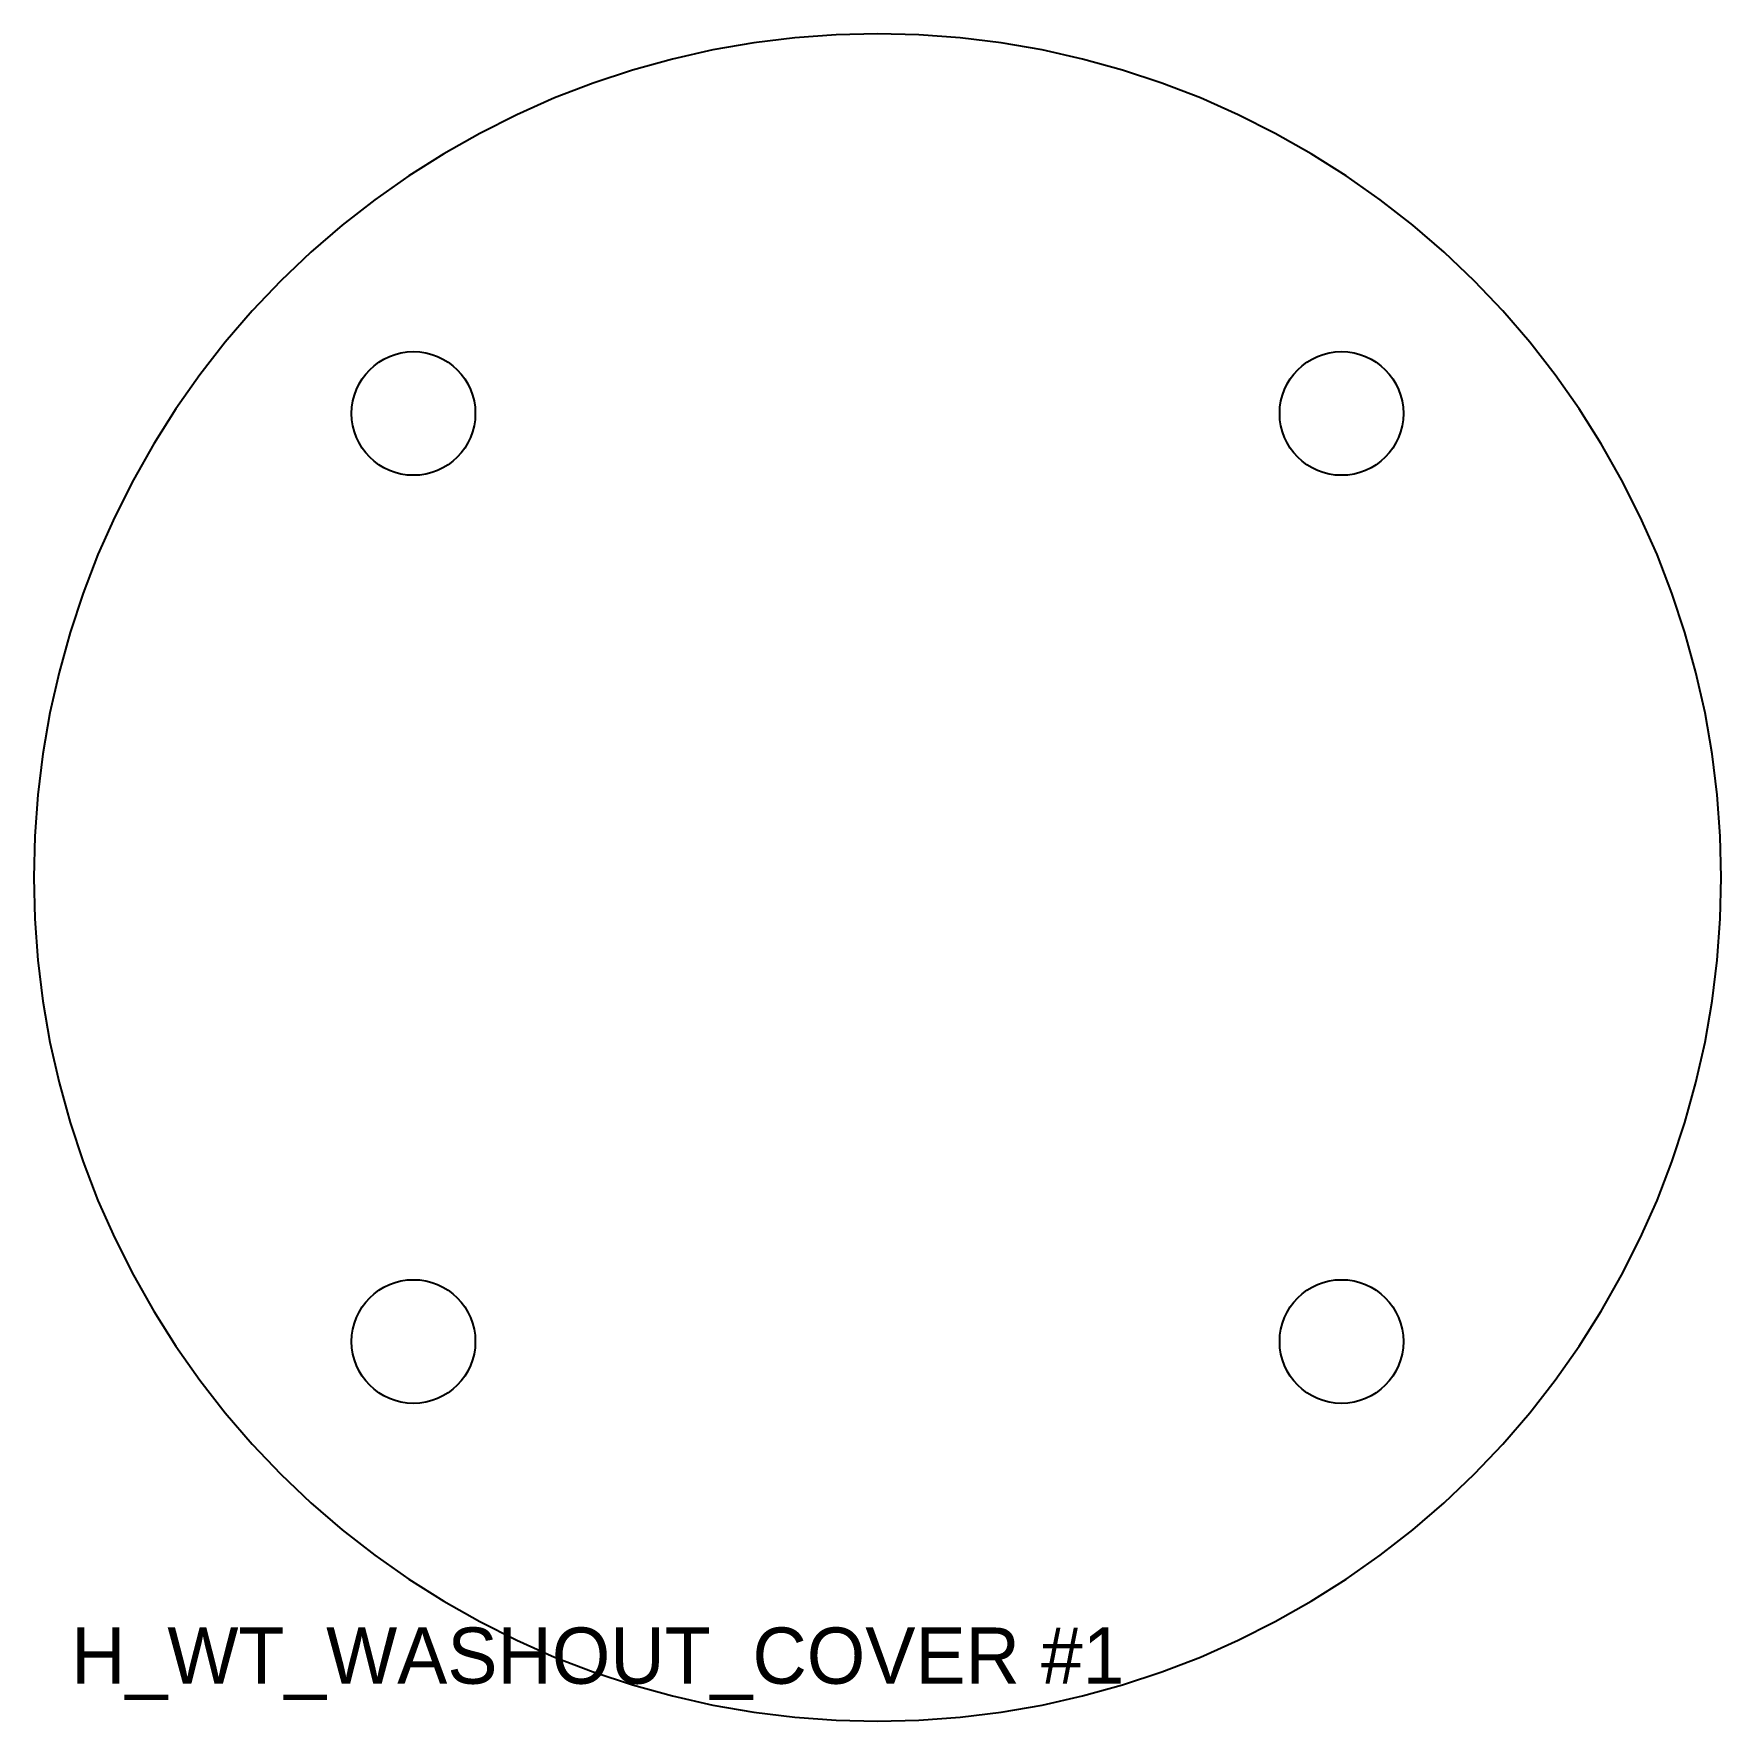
# Model space of a CAD drawing. Header units: millimetres. Extents: x 0 to 1219, y 0 to 2438.
# Drawn here: x 10 to 100, y 10 to 100 of the extents above; entities that cross this region are included whole.
import ezdxf

# ---------------------------------------------------------------- set-up
doc = ezdxf.new("R2010")
doc.units = ezdxf.units.MM
for name, color, linetype in [('CUT_HOLES', 7, 'Continuous'), ('CUT_OUTER', 7, 'Continuous'), ('PART_MARK_NO_CUT', 7, 'Continuous')]:
    doc.layers.add(name, color=color, linetype=linetype)

msp = doc.modelspace()

# ---------------------------------------------------------------- texts
at = {"layer": 'PART_MARK_NO_CUT'}
msp.add_text('H_WT_WASHOUT_COVER #1', height=3, dxfattribs=at).set_placement((12, 12))

# ---------------------------------------------------------------- linework, layer by layer
at = {"layer": 'CUT_HOLES'}
for centre in [(30.251, 79.749), (79.749, 79.749), (30.251, 30.251), (79.749, 30.251)]:
    msp.add_circle(centre, 3.3, dxfattribs=at)
at = {"layer": 'CUT_OUTER'}
msp.add_lwpolyline([(100, 55), (99.946, 57.208), (99.783, 59.411), (99.513, 61.603), (99.135, 63.779), (98.651, 65.934), (98.062, 68.063), (97.369, 70.16), (96.575, 72.221), (95.68, 74.24), (94.686, 76.213), (93.598, 78.135), (92.416, 80.001), (91.144, 81.806), (89.785, 83.548), (88.343, 85.22), (86.82, 86.82), (85.22, 88.343), (83.548, 89.785), (81.806, 91.144), (80.001, 92.416), (78.135, 93.598), (76.213, 94.686), (74.24, 95.68), (72.221, 96.575), (70.16, 97.369), (68.063, 98.062), (65.934, 98.651), (63.779, 99.135), (61.603, 99.513), (59.411, 99.783), (57.208, 99.946), (55, 100), (52.792, 99.946), (50.589, 99.783), (48.397, 99.513), (46.221, 99.135), (44.066, 98.651), (41.937, 98.062), (39.84, 97.369), (37.779, 96.575), (35.76, 95.68), (33.787, 94.686), (31.865, 93.598), (29.999, 92.416), (28.194, 91.144), (26.452, 89.785), (24.78, 88.343), (23.18, 86.82), (21.657, 85.22), (20.215, 83.548), (18.856, 81.806), (17.584, 80.001), (16.402, 78.135), (15.314, 76.213), (14.32, 74.24), (13.425, 72.221), (12.631, 70.16), (11.938, 68.063), (11.349, 65.934), (10.865, 63.779), (10.487, 61.603), (10.217, 59.411), (10.054, 57.208), (10, 55), (10.054, 52.792), (10.217, 50.589), (10.487, 48.397), (10.865, 46.221), (11.349, 44.066), (11.938, 41.937), (12.631, 39.84), (13.425, 37.779), (14.32, 35.76), (15.314, 33.787), (16.402, 31.865), (17.584, 29.999), (18.856, 28.194), (20.215, 26.452), (21.657, 24.78), (23.18, 23.18), (24.78, 21.657), (26.452, 20.215), (28.194, 18.856), (29.999, 17.584), (31.865, 16.402), (33.787, 15.314), (35.76, 14.32), (37.779, 13.425), (39.84, 12.631), (41.937, 11.938), (44.066, 11.349), (46.221, 10.865), (48.397, 10.487), (50.589, 10.217), (52.792, 10.054), (55, 10), (57.208, 10.054), (59.411, 10.217), (61.603, 10.487), (63.779, 10.865), (65.934, 11.349), (68.063, 11.938), (70.16, 12.631), (72.221, 13.425), (74.24, 14.32), (76.213, 15.314), (78.135, 16.402), (80.001, 17.584), (81.806, 18.856), (83.548, 20.215), (85.22, 21.657), (86.82, 23.18), (88.343, 24.78), (89.785, 26.452), (91.144, 28.194), (92.416, 29.999), (93.598, 31.865), (94.686, 33.787), (95.68, 35.76), (96.575, 37.779), (97.369, 39.84), (98.062, 41.937), (98.651, 44.066), (99.135, 46.221), (99.513, 48.397), (99.783, 50.589), (99.946, 52.792)], close=True, dxfattribs=at)

msp.set_redraw_order([(e.dxf.handle, doc.entitydb.next_handle()) for e in msp.query("TEXT MTEXT ATTDEF DIMENSION ARC_DIMENSION")])  # texts and dimensions are drawn at this point

doc.saveas('drawing.dxf')
